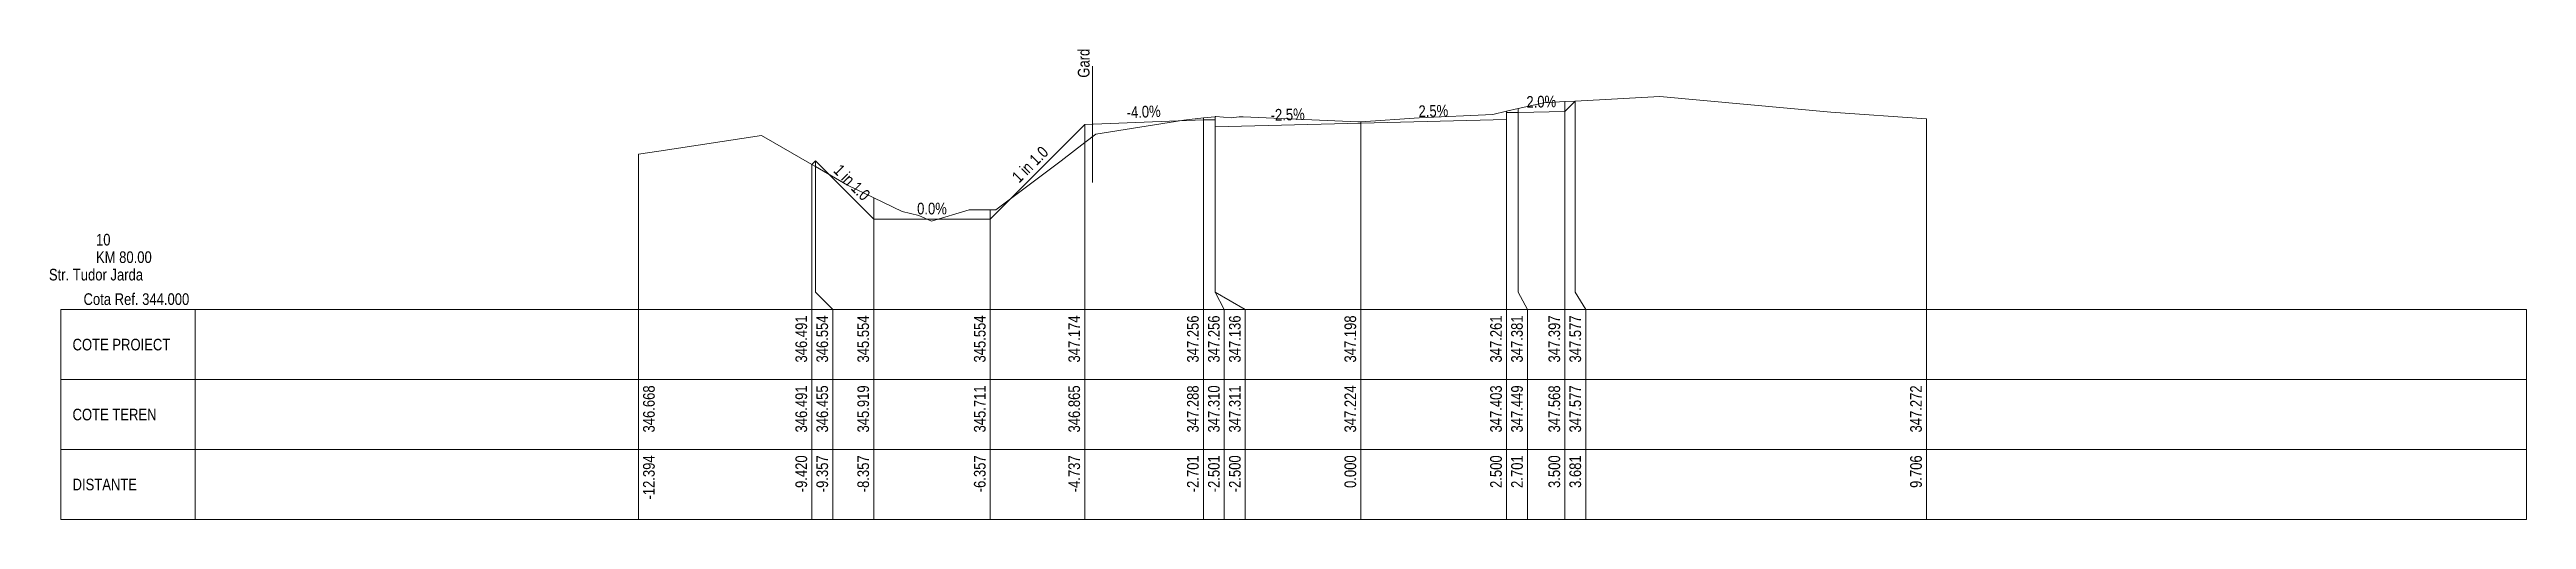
# Model space of a CAD drawing. Extents: x 1 to 634, y 0 to 594.
# Drawn here: x 0.5 to 43, y 87.4 to 95.46 of the extents above; entities that cross this region are included whole.
import ezdxf
from ezdxf.enums import TextEntityAlignment as Align

# ---------------------------------------------------------------- set-up
doc = ezdxf.new("R2010")
doc.units = 0
doc.header["$MEASUREMENT"] = 0
doc.layers.add('ARD-No Plot', color=1, linetype='Continuous', lineweight=0, plot=False)
for name, color, linetype, lineweight in [('DESIGN-TEXT', 7, 'Continuous', 0), ('EXISTING-TEXT', 7, 'Continuous', 0), ('LINES', 7, 'Continuous', 0), ('Text', 7, 'Continuous', 0), ('X-RL', 7, 'Continuous', 0), ('XPLOT-DESIGN', 5, 'Continuous', 0), ('XPLOT-EXISTING', 3, 'Continuous', 0), ('XPLOT-GRADE', 7, 'Continuous', 0), ('XPLOT-KM', 7, 'Continuous', 0), ('XPLOT-TITLE', 7, 'Continuous', 0)]:
    doc.layers.add(name, color=color, linetype=linetype, lineweight=lineweight)
doc.styles.add('$0$$0$Arial', font='arial.ttf', dxfattribs={"width": 0.8})

msp = doc.modelspace()

# ---------------------------------------------------------------- texts
at = {"layer": 'ARD-No Plot', "style": '$0$$0$Arial', "width": 0.8}
msp.add_text('Str. Tudor Jarda', height=0.2, dxfattribs=at).set_placement((1.3, 91.5), align=Align.CENTER)
at = {"layer": 'DESIGN-TEXT', "style": '$0$$0$Arial', "width": 0.8}
for s, p in [('346.491', (13.5, 90.9)), ('346.554', (13.86, 90.9)), ('345.554', (14.563, 90.9)), ('345.554', (16.563, 90.9)), ('347.174', (18.183, 90.9)), ('347.256', (20.219, 90.9)), ('347.256', (20.579, 90.9)), ('347.136', (20.939, 90.9)), ('347.198', (22.92, 90.9)), ('347.261', (25.42, 90.9)), ('347.381', (25.78, 90.9)), ('347.397', (26.42, 90.9)), ('347.577', (26.78, 90.9))]:
    msp.add_text(s, height=0.2, rotation=90, dxfattribs=at).set_placement(p, align=Align.RIGHT)
at = {"layer": 'EXISTING-TEXT', "style": '$0$$0$Arial', "width": 0.8}
for s, p in [('346.668', (10.886, 89.7)), ('346.491', (13.5, 89.7)), ('346.455', (13.86, 89.7)), ('345.919', (14.563, 89.7)), ('345.711', (16.563, 89.7)), ('346.865', (18.183, 89.7)), ('347.288', (20.219, 89.7)), ('347.310', (20.579, 89.7)), ('347.311', (20.939, 89.7)), ('347.224', (22.92, 89.7)), ('347.224', (22.92, 89.7)), ('347.403', (25.42, 89.7)), ('347.449', (25.78, 89.7)), ('347.568', (26.42, 89.7)), ('347.577', (26.78, 89.7)), ('347.272', (32.626, 89.7))]:
    msp.add_text(s, height=0.2, rotation=90, dxfattribs=at).set_placement(p, align=Align.RIGHT)
at = {"layer": 'Text', "style": '$0$$0$Arial', "width": 0.8}
msp.add_text('Gard', height=0.2, rotation=90, dxfattribs=at).set_placement((18.346, 94.979))
for s, p in [('-12.394', (10.886, 88.5)), ('-12.394', (10.886, 88.5)), ('-9.420', (13.5, 88.5)), ('-9.420', (13.5, 88.5)), ('-9.420', (13.5, 88.5)), ('-9.357', (13.86, 88.5)), ('-9.357', (13.86, 88.5)), ('-9.357', (13.86, 88.5)), ('-8.357', (14.563, 88.5)), ('-8.357', (14.563, 88.5)), ('-8.357', (14.563, 88.5)), ('-6.357', (16.563, 88.5)), ('-6.357', (16.563, 88.5)), ('-6.357', (16.563, 88.5)), ('-4.737', (18.183, 88.5)), ('-4.737', (18.183, 88.5)), ('-4.737', (18.183, 88.5)), ('-2.701', (20.219, 88.5)), ('-2.701', (20.219, 88.5)), ('-2.701', (20.219, 88.5)), ('-2.501', (20.579, 88.5)), ('-2.501', (20.579, 88.5)), ('-2.501', (20.579, 88.5)), ('-2.500', (20.939, 88.5)), ('-2.500', (20.939, 88.5)), ('-2.500', (20.939, 88.5)), ('0.000', (22.92, 88.5)), ('0.000', (22.92, 88.5)), ('0.000', (22.92, 88.5)), ('2.500', (25.42, 88.5)), ('2.500', (25.42, 88.5)), ('2.500', (25.42, 88.5)), ('2.701', (25.78, 88.5)), ('2.701', (25.78, 88.5)), ('2.701', (25.78, 88.5)), ('3.500', (26.42, 88.5)), ('3.500', (26.42, 88.5)), ('3.500', (26.42, 88.5)), ('3.681', (26.78, 88.5)), ('3.681', (26.78, 88.5)), ('3.681', (26.78, 88.5)), ('9.706', (32.626, 88.5)), ('9.706', (32.626, 88.5))]:
    msp.add_text(s, height=0.2, rotation=90, dxfattribs=at).set_placement(p, align=Align.RIGHT)
at = {"layer": 'X-RL', "style": '$0$$0$Arial', "width": 0.8}
msp.add_text('Cota Ref. 344.000', height=0.2, dxfattribs=at).set_placement((2.9, 91.08), align=Align.RIGHT)
at = {"layer": 'XPLOT-GRADE', "style": '$0$$0$Arial', "width": 0.8}
for s, rotation, p in [('-4.0%', 2.2906, (19.278, 94.295)), ('-2.5%', 1.4321, (21.748, 94.247)), ('2.5%', 1.4321, (24.248, 94.309)), ('2.0%', 1.1458, (26.099, 94.468)), ('1 in 1.0', 45, (17.397, 93.421)), ('1 in 1.0', 315, (14.2, 93.111)), ('0.0%', 0, (15.643, 92.634))]:
    msp.add_text(s, height=0.2, rotation=rotation, dxfattribs=at).set_placement(p, align=Align.CENTER)
at = {"layer": 'XPLOT-KM', "style": '$0$$0$Arial', "width": 0.8}
for s, p in [('10', (1.3, 92.1)), ('KM 80.00', (1.3, 91.8))]:
    msp.add_text(s, height=0.2, dxfattribs=at).set_placement(p)
at = {"layer": 'XPLOT-TITLE', "style": '$0$$0$Arial', "width": 0.8}
for s, p in [('COTE PROIECT', (0.898, 90.3)), ('COTE TEREN', (0.898, 89.1)), ('DISTANTE', (0.898, 87.9))]:
    msp.add_text(s, height=0.2, dxfattribs=at).set_placement(p)

# ---------------------------------------------------------------- linework, layer by layer
at = {"layer": 'LINES'}
for p, q in [((18.396, 95.179), (18.396, 93.179)), ((25.5, 91.3), (25.5, 94.403)), ((25.5, 91.3), (25.5, 94.403)), ((25.5, 91.3), (25.5, 94.403)), ((25.701, 91.3), (25.701, 94.449)), ((25.701, 91.3), (25.701, 94.449)), ((25.701, 91.3), (25.701, 94.449)), ((26.5, 91.3), (26.5, 94.568)), ((26.5, 91.3), (26.5, 94.568)), ((26.5, 91.3), (26.5, 94.568)), ((26.681, 91.3), (26.681, 94.577)), ((26.681, 91.3), (26.681, 94.577)), ((26.681, 91.3), (26.681, 94.577)), ((18.263, 91.3), (18.263, 94.174)), ((18.263, 91.3), (18.263, 94.174)), ((18.263, 91.3), (18.263, 94.174)), ((20.299, 91.3), (20.299, 94.288)), ((20.299, 91.3), (20.299, 94.288)), ((20.299, 91.3), (20.299, 94.288)), ((20.499, 91.3), (20.499, 94.31)), ((20.499, 91.3), (20.499, 94.31)), ((20.499, 91.3), (20.499, 94.31)), ((20.5, 91.3), (20.5, 94.311)), ((20.5, 91.3), (20.5, 94.311)), ((20.5, 91.3), (20.5, 94.311)), ((23, 91.3), (23, 94.224)), ((23, 91.3), (23, 94.224)), ((23, 91.3), (23, 94.224)), ((32.706, 91.3), (32.706, 94.272)), ((32.706, 91.3), (32.706, 94.272)), ((10.606, 91.3), (10.606, 93.668)), ((10.606, 91.3), (10.606, 93.668)), ((13.643, 91.3), (13.643, 93.554)), ((13.643, 91.3), (13.643, 93.554)), ((13.643, 91.3), (13.643, 93.554)), ((13.58, 91.3), (13.58, 93.491)), ((13.58, 91.3), (13.58, 93.491)), ((13.58, 91.3), (13.58, 93.491)), ((14.643, 91.3), (14.643, 92.919)), ((14.643, 91.3), (14.643, 92.919)), ((14.643, 91.3), (14.643, 92.919)), ((16.643, 91.3), (16.643, 92.711)), ((16.643, 91.3), (16.643, 92.711)), ((16.643, 91.3), (16.643, 92.711)), ((0.698, 89.8), (0.698, 91)), ((0.698, 91), (3, 91)), ((3, 87.4), (3, 91)), ((3, 91), (43, 91)), ((10.606, 91), (10.606, 91.3)), ((10.606, 91), (10.606, 91.3)), ((10.606, 87.4), (10.606, 91)), ((10.606, 87.4), (10.606, 91)), ((13.58, 91), (13.58, 91.3)), ((13.58, 91), (13.58, 91.3)), ((13.58, 91), (13.58, 91.3)), ((13.58, 87.4), (13.58, 91)), ((13.58, 87.4), (13.58, 91)), ((13.58, 87.4), (13.58, 91)), ((13.94, 91), (13.643, 91.3)), ((13.94, 91), (13.643, 91.3)), ((13.94, 91), (13.643, 91.3)), ((13.94, 87.4), (13.94, 91)), ((13.94, 87.4), (13.94, 91)), ((13.94, 87.4), (13.94, 91)), ((14.643, 91), (14.643, 91.3)), ((14.643, 91), (14.643, 91.3)), ((14.643, 91), (14.643, 91.3)), ((14.643, 87.4), (14.643, 91)), ((14.643, 87.4), (14.643, 91)), ((14.643, 87.4), (14.643, 91)), ((16.643, 91), (16.643, 91.3)), ((16.643, 91), (16.643, 91.3)), ((16.643, 91), (16.643, 91.3)), ((16.643, 87.4), (16.643, 91)), ((16.643, 87.4), (16.643, 91)), ((16.643, 87.4), (16.643, 91)), ((18.263, 91), (18.263, 91.3)), ((18.263, 91), (18.263, 91.3)), ((18.263, 91), (18.263, 91.3)), ((18.263, 87.4), (18.263, 91)), ((18.263, 87.4), (18.263, 91)), ((18.263, 87.4), (18.263, 91)), ((20.299, 91), (20.299, 91.3)), ((20.299, 91), (20.299, 91.3)), ((20.299, 91), (20.299, 91.3)), ((20.299, 87.4), (20.299, 91)), ((20.299, 87.4), (20.299, 91)), ((20.299, 87.4), (20.299, 91)), ((20.659, 91), (20.499, 91.3)), ((20.659, 91), (20.499, 91.3)), ((20.659, 91), (20.499, 91.3)), ((21.019, 91), (20.5, 91.3)), ((21.019, 91), (20.5, 91.3)), ((21.019, 91), (20.5, 91.3)), ((20.659, 87.4), (20.659, 91)), ((20.659, 87.4), (20.659, 91)), ((20.659, 87.4), (20.659, 91)), ((21.019, 87.4), (21.019, 91)), ((21.019, 87.4), (21.019, 91)), ((21.019, 87.4), (21.019, 91)), ((23, 91), (23, 91.3)), ((23, 91), (23, 91.3)), ((23, 91), (23, 91.3)), ((23, 87.4), (23, 91)), ((23, 87.4), (23, 91)), ((23, 87.4), (23, 91)), ((25.5, 91), (25.5, 91.3)), ((25.5, 91), (25.5, 91.3)), ((25.5, 91), (25.5, 91.3)), ((25.5, 87.4), (25.5, 91)), ((25.5, 87.4), (25.5, 91)), ((25.5, 87.4), (25.5, 91)), ((25.86, 91), (25.701, 91.3)), ((25.86, 91), (25.701, 91.3)), ((25.86, 91), (25.701, 91.3)), ((25.86, 87.4), (25.86, 91)), ((25.86, 87.4), (25.86, 91)), ((25.86, 87.4), (25.86, 91)), ((26.5, 91), (26.5, 91.3)), ((26.5, 91), (26.5, 91.3)), ((26.5, 91), (26.5, 91.3)), ((26.5, 87.4), (26.5, 91)), ((26.5, 87.4), (26.5, 91)), ((26.5, 87.4), (26.5, 91)), ((26.86, 91), (26.681, 91.3)), ((26.86, 91), (26.681, 91.3)), ((26.86, 91), (26.681, 91.3)), ((26.86, 87.4), (26.86, 91)), ((26.86, 87.4), (26.86, 91)), ((26.86, 87.4), (26.86, 91)), ((32.706, 91), (32.706, 91.3)), ((32.706, 91), (32.706, 91.3)), ((32.706, 87.4), (32.706, 91)), ((32.706, 87.4), (32.706, 91)), ((43, 87.4), (43, 91)), ((0.698, 88.6), (0.698, 89.8)), ((0.698, 89.8), (3, 89.8)), ((3, 89.8), (0.698, 89.8)), ((3, 89.8), (43, 89.8)), ((0.698, 87.4), (0.698, 88.6)), ((0.698, 88.6), (3, 88.6)), ((3, 88.6), (0.698, 88.6)), ((3, 88.6), (43, 88.6)), ((3, 87.4), (0.698, 87.4)), ((3, 87.4), (43, 87.4))]:
    msp.add_line(p, q, dxfattribs=at)
at = {"layer": 'XPLOT-DESIGN'}
for p, q in [((25.5, 94.261), (25.501, 94.381)), ((25.501, 94.381), (25.701, 94.381)), ((25.701, 94.381), (26.5, 94.397)), ((26.5, 94.397), (26.681, 94.577)), ((16.643, 92.554), (18.263, 94.174)), ((18.263, 94.174), (20.299, 94.256)), ((20.299, 94.256), (20.499, 94.256)), ((20.499, 94.256), (20.5, 94.136)), ((20.5, 94.136), (23, 94.198)), ((23, 94.198), (25.5, 94.261)), ((13.58, 93.491), (13.643, 93.554)), ((13.643, 93.554), (14.643, 92.554)), ((14.643, 92.554), (16.643, 92.554))]:
    msp.add_line(p, q, dxfattribs=at)
at = {"layer": 'XPLOT-EXISTING'}
for p, q in [((23.999, 94.29), (25.267, 94.35)), ((25.267, 94.35), (25.5, 94.403)), ((25.5, 94.403), (25.701, 94.449)), ((25.701, 94.449), (26.141, 94.548)), ((26.141, 94.548), (26.5, 94.568)), ((26.5, 94.568), (26.681, 94.577)), ((26.681, 94.577), (28.132, 94.655)), ((28.132, 94.655), (31.067, 94.389)), ((31.067, 94.389), (32.706, 94.272)), ((10.957, 93.719), (12.717, 93.99)), ((12.717, 93.99), (13.58, 93.491)), ((18.263, 93.865), (18.453, 94.01)), ((18.453, 94.01), (19.966, 94.251)), ((19.966, 94.251), (20.299, 94.288)), ((20.299, 94.288), (20.499, 94.31)), ((20.499, 94.31), (20.5, 94.311)), ((20.5, 94.311), (20.511, 94.312)), ((20.511, 94.312), (20.775, 94.289)), ((20.775, 94.289), (20.915, 94.31)), ((20.915, 94.31), (20.983, 94.308)), ((20.983, 94.308), (22.949, 94.22)), ((22.949, 94.22), (23, 94.224)), ((23, 94.224), (23.999, 94.29)), ((23, 94.224), (23, 94.224)), ((10.606, 93.668), (10.957, 93.719)), ((16.736, 92.711), (17.857, 93.552)), ((17.857, 93.552), (18.263, 93.865)), ((13.58, 93.491), (13.643, 93.455)), ((13.643, 93.455), (14.194, 93.136)), ((14.194, 93.136), (14.643, 92.919)), ((14.643, 92.919), (15.133, 92.682)), ((15.133, 92.682), (15.419, 92.615)), ((15.636, 92.515), (16.283, 92.712)), ((16.283, 92.712), (16.643, 92.711)), ((16.643, 92.711), (16.736, 92.711)), ((15.419, 92.615), (15.636, 92.515))]:
    msp.add_line(p, q, dxfattribs=at)

msp.set_redraw_order([(e.dxf.handle, doc.entitydb.next_handle()) for e in msp.query("TEXT MTEXT ATTDEF DIMENSION ARC_DIMENSION")])  # texts and dimensions are drawn at this point

doc.saveas('drawing.dxf')
